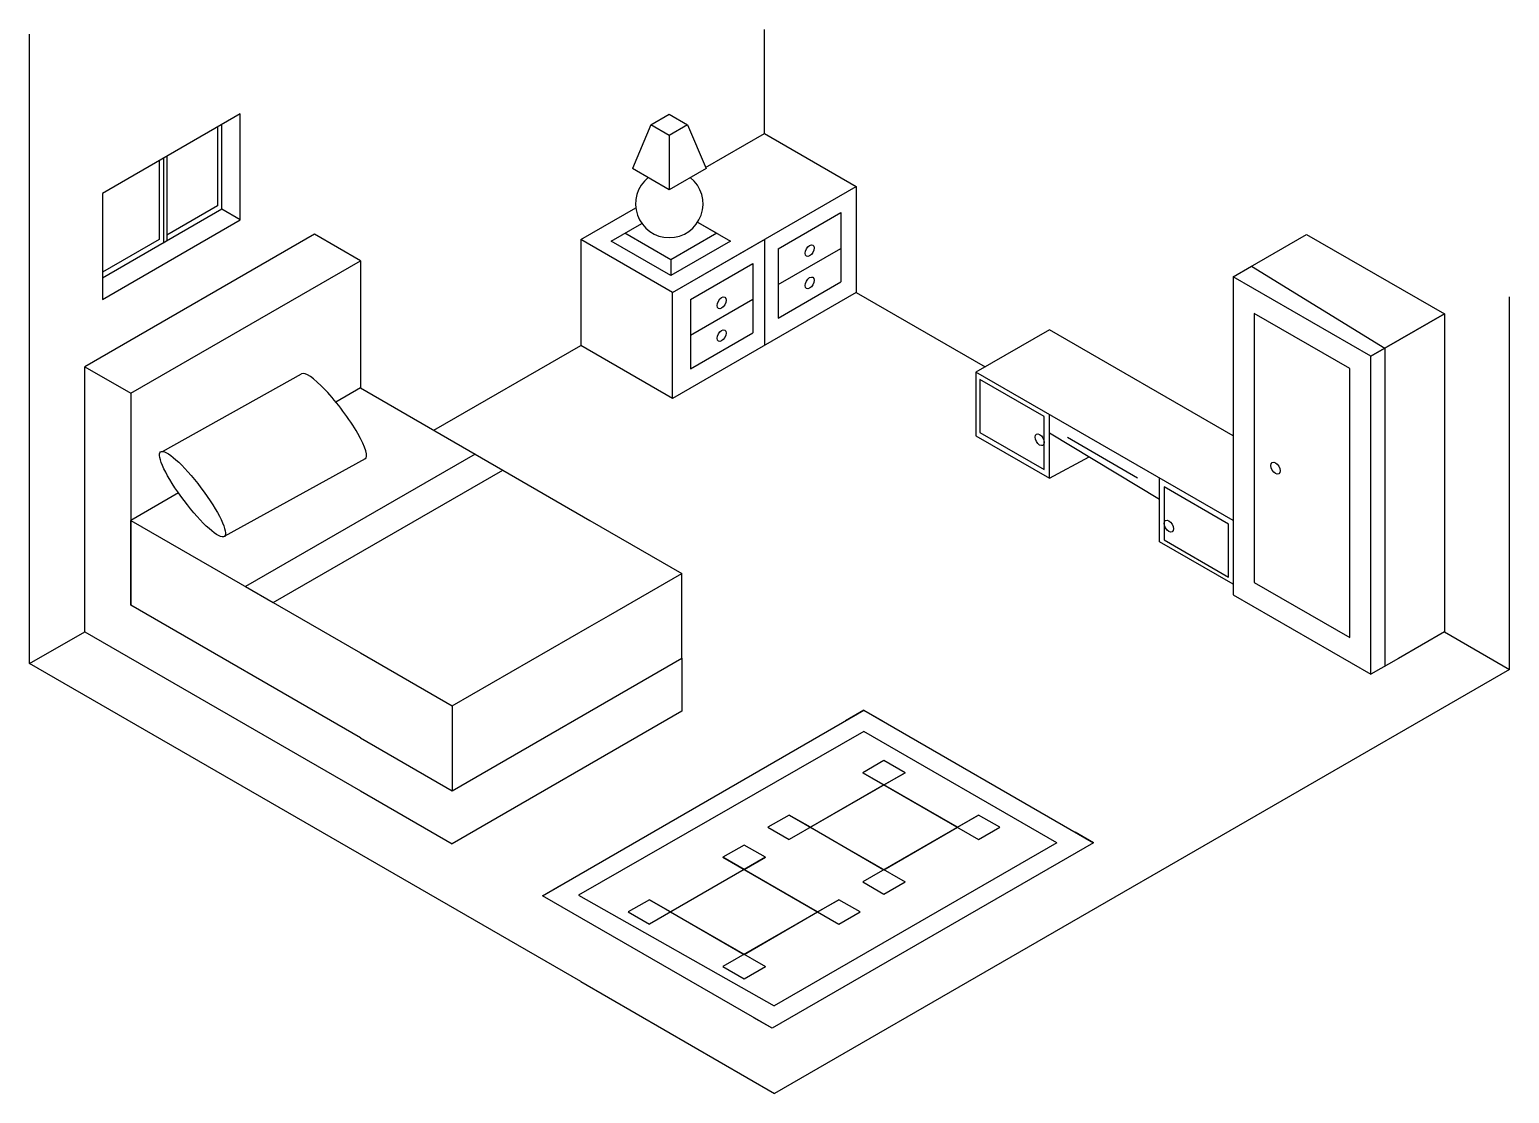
# Model space of a CAD drawing. Header units: millimetres. Extents: x 2399 to 3280, y 1312 to 2501.
# Drawn here: x 2665.5 to 2805, y 2125.4 to 2225.8 of the extents above; entities that cross this region are included whole.
import ezdxf

# ---------------------------------------------------------------- set-up
doc = ezdxf.new("R2010")
doc.units = ezdxf.units.MM

msp = doc.modelspace()

# ---------------------------------------------------------------- linework, layer by layer
for p, q in [((2734.75067, 2215.98147), (2734.75067, 2225.78866)), ((2665.46864, 2165.98147), (2665.46864, 2225.34819)), ((2685.33731, 2217.83117), (2672.34693, 2210.33117)), ((2685.33731, 2207.83117), (2685.33731, 2217.83117)), ((2724.04952, 2216.80903), (2725.78157, 2217.80903)), ((2725.78157, 2217.80903), (2727.51363, 2216.80903)), ((2683.18985, 2216.59133), (2683.18985, 2209.14793)), ((2683.60526, 2208.83117), (2683.60526, 2216.83117)), ((2724.04952, 2216.80903), (2722.31747, 2212.68507)), ((2725.78157, 2215.80903), (2724.04952, 2216.80903)), ((2727.51363, 2216.80903), (2725.78157, 2215.80903)), ((2725.78157, 2215.80903), (2725.78157, 2210.68507)), ((2727.51363, 2216.80903), (2729.24568, 2212.68507)), ((2729.20576, 2212.78011), (2734.75067, 2215.98147)), ((2734.75067, 2215.98147), (2743.41093, 2210.98147)), ((2677.69349, 2213.41801), (2677.69349, 2207.04646)), ((2678.07968, 2213.64098), (2678.07968, 2205.64098)), ((2678.39273, 2213.82171), (2678.39273, 2207.16715)), ((2725.78157, 2210.68507), (2722.31747, 2212.68507)), ((2729.24568, 2212.68507), (2725.78157, 2210.68507)), ((2672.34693, 2210.33117), (2672.34693, 2200.33117)), ((2726.09042, 2200.98147), (2743.41093, 2210.98147)), ((2743.41093, 2210.98147), (2743.41093, 2200.98147)), ((2683.60526, 2208.83117), (2672.34693, 2202.33117)), ((2683.18985, 2209.14793), (2678.39273, 2206.37831)), ((2685.33731, 2207.83117), (2683.60526, 2208.83117)), ((2717.43017, 2205.98147), (2722.62115, 2208.97848)), ((2672.34693, 2200.33117), (2685.33731, 2207.83117)), ((2720.29283, 2205.82871), (2723.18733, 2207.49985)), ((2728.45474, 2207.61643), (2731.55116, 2205.82871)), ((2728.45474, 2207.61643), (2730.25212, 2206.57871)), ((2736.06231, 2205.10704), (2741.96974, 2208.5177)), ((2741.96974, 2208.5177), (2741.96974, 2201.98972)), ((2692.32443, 2206.48667), (2670.6738, 2193.98667)), ((2677.69349, 2205.97461), (2672.34693, 2202.88777)), ((2677.69349, 2207.04646), (2677.69349, 2205.97461)), ((2678.39273, 2207.16715), (2678.39273, 2205.82171)), ((2696.65456, 2203.98667), (2692.32443, 2206.48667)), ((2726.09042, 2200.98147), (2717.43017, 2205.98147)), ((2717.43017, 2205.98147), (2717.43017, 2195.98147)), ((2725.922, 2204.07871), (2721.59187, 2206.57871)), ((2730.25212, 2206.57871), (2725.922, 2204.07871)), ((2726.09042, 2200.98147), (2734.75067, 2205.98147)), ((2734.75067, 2205.98147), (2734.75067, 2197.82179)), ((2778.94277, 2202.46715), (2785.87098, 2206.46715)), ((2785.87098, 2206.46715), (2798.86136, 2198.96715)), ((2725.922, 2202.57871), (2720.29283, 2205.82871)), ((2731.55116, 2205.82871), (2725.922, 2202.57871)), ((2736.06231, 2201.73874), (2741.96974, 2205.1494)), ((2736.06231, 2205.10704), (2736.06231, 2198.57906)), ((2675.00393, 2191.48667), (2696.65456, 2203.98667)), ((2696.65456, 2203.98667), (2696.65456, 2191.98667)), ((2725.922, 2204.07871), (2725.922, 2202.57871)), ((2727.77703, 2200.32353), (2733.65047, 2203.71457)), ((2733.65047, 2203.71457), (2733.65047, 2197.18658)), ((2778.94277, 2202.46715), (2780.67482, 2203.46715)), ((2780.67482, 2203.46715), (2793.24026, 2195.7218)), ((2736.06231, 2198.57906), (2741.96974, 2201.98972)), ((2743.41093, 2200.98147), (2726.09042, 2190.98147)), ((2726.09042, 2190.98147), (2726.09042, 2200.98147)), ((2727.77703, 2196.95523), (2733.65047, 2200.34626)), ((2727.77703, 2200.32353), (2727.77703, 2193.79555)), ((2743.41093, 2200.98147), (2755.56009, 2193.96715)), ((2804.99277, 2165.42717), (2804.99277, 2200.56243)), ((2791.93315, 2194.96715), (2798.86136, 2198.96715)), ((2798.86136, 2198.96715), (2791.93315, 2194.96715)), ((2798.86136, 2198.96715), (2798.86136, 2168.96715)), ((2734.75067, 2197.82179), (2734.75067, 2195.98147)), ((2727.77703, 2193.79555), (2733.65047, 2197.18658)), ((2761.62226, 2197.46715), (2754.69406, 2193.46715)), ((2778.94277, 2187.46715), (2761.62226, 2197.46715)), ((2703.58276, 2187.98667), (2717.43017, 2195.98147)), ((2726.09042, 2190.98147), (2717.43017, 2195.98147)), ((2793.24026, 2195.7218), (2793.23219, 2165.71715)), ((2670.6738, 2168.98667), (2670.6738, 2193.98667)), ((2670.6738, 2193.98667), (2675.00393, 2191.48667)), ((2677.98632, 2185.99738), (2691.11744, 2193.30794)), ((2696.65456, 2191.98667), (2694.34698, 2190.65438)), ((2696.65456, 2191.98667), (2718.3052, 2179.48667)), ((2696.65456, 2191.98667), (2707.47988, 2185.73667)), ((2675.00393, 2191.48667), (2675.00393, 2171.48667)), ((2761.62226, 2187.73662), (2772.01457, 2181.47712)), ((2763.31797, 2187.32783), (2769.93139, 2183.5047)), ((2683.86057, 2177.98606), (2697.1356, 2185.32158)), ((2707.47988, 2185.73667), (2685.82924, 2173.23667)), ((2761.62226, 2183.46715), (2765.36658, 2185.48134)), ((2688.42732, 2171.73667), (2710.07796, 2184.23667)), ((2772.01457, 2177.46715), (2772.01457, 2183.46715)), ((2679.50299, 2182.0842), (2675.00393, 2179.48667)), ((2675.00393, 2171.48667), (2675.00393, 2179.48667)), ((2675.00393, 2179.48667), (2696.65456, 2166.98667)), ((2718.3052, 2179.48667), (2726.96545, 2174.48667)), ((2778.94277, 2179.46715), (2778.94277, 2173.46715)), ((2778.94277, 2173.46715), (2772.01457, 2177.46715)), ((2720.03725, 2170.48667), (2726.96545, 2174.48667)), ((2726.96545, 2166.48667), (2726.96545, 2174.48667)), ((2685.82924, 2173.23667), (2688.42732, 2171.73667)), ((2696.65456, 2158.98667), (2675.00393, 2171.48667)), ((2718.3052, 2169.48667), (2720.03725, 2170.48667)), ((2665.46864, 2165.98147), (2670.6738, 2168.98667)), ((2670.6738, 2168.98667), (2696.65456, 2153.98667)), ((2705.31482, 2161.98667), (2718.3052, 2169.48667)), ((2798.86136, 2168.96715), (2794.53123, 2166.46715)), ((2798.86136, 2168.96715), (2804.99277, 2165.42717)), ((2696.65456, 2166.98667), (2705.31482, 2161.98667)), ((2717.43017, 2135.98147), (2665.46864, 2165.98147)), ((2705.31482, 2153.98667), (2726.96545, 2166.48667)), ((2726.96545, 2166.48667), (2726.96545, 2161.48667)), ((2804.99277, 2165.42717), (2735.71074, 2125.42717)), ((2794.53123, 2166.46715), (2791.93315, 2164.96715)), ((2705.31482, 2161.98667), (2705.31482, 2153.98667)), ((2726.96545, 2161.48667), (2705.31482, 2148.98667)), ((2713.82699, 2144.07216), (2744.13788, 2161.57216)), ((2744.13788, 2161.57216), (2742.40583, 2160.57216)), ((2744.13788, 2161.57216), (2765.78852, 2149.07216)), ((2744.13788, 2161.57216), (2745.86993, 2160.57216)), ((2696.65456, 2158.98667), (2705.31482, 2153.98667)), ((2744.13306, 2159.57494), (2717.22681, 2144.12693)), ((2762.32442, 2149.07216), (2744.13306, 2159.57494)), ((2748.0153, 2155.6866), (2737.0871, 2149.37719)), ((2746.0153, 2154.53189), (2744.0153, 2155.6866)), ((2744.0153, 2155.6866), (2754.9435, 2149.37719)), ((2746.0153, 2154.53189), (2748.0153, 2155.6866)), ((2696.65456, 2153.98667), (2705.31482, 2148.98667)), ((2739.0871, 2150.53189), (2737.0871, 2151.6866)), ((2737.0871, 2151.6866), (2748.0153, 2145.37719)), ((2754.9435, 2151.6866), (2744.0153, 2145.37719)), ((2752.9435, 2150.53189), (2754.9435, 2151.6866)), ((2765.78852, 2149.07216), (2764.05647, 2150.07216)), ((2765.78852, 2149.07216), (2735.47763, 2131.57216)), ((2762.32442, 2149.07216), (2735.662, 2133.6786)), ((2734.83811, 2147.70034), (2723.9099, 2141.39094)), ((2732.83811, 2146.54564), (2730.83811, 2147.70034)), ((2730.83811, 2147.70034), (2741.76631, 2141.39094)), ((2732.83811, 2146.54564), (2734.83811, 2147.70034)), ((2713.82699, 2144.07216), (2715.55904, 2145.07216)), ((2735.47763, 2131.57216), (2713.82699, 2144.07216)), ((2717.22681, 2144.12693), (2735.662, 2133.6786)), ((2725.9099, 2142.54564), (2723.9099, 2143.70034)), ((2723.9099, 2143.70034), (2734.83811, 2137.39094)), ((2741.76631, 2143.70034), (2730.83811, 2137.39094)), ((2739.76631, 2142.54564), (2741.76631, 2143.70034)), ((2717.43017, 2135.98147), (2735.71074, 2125.42717)), ((2735.47763, 2131.57216), (2733.74558, 2132.57216))]:
    msp.add_line(p, q)
for points in [[(2791.93315, 2164.96715), (2791.93315, 2194.96715), (2778.94277, 2202.46715), (2778.94277, 2172.46715)], [(2789.93315, 2168.43125), (2789.93315, 2193.81245), (2780.94277, 2199.00305), (2780.94277, 2173.62185)]]:
    msp.add_lwpolyline(points, close=True)
for points in [[(2778.94277, 2179.46715), (2754.69406, 2193.46715), (2754.69406, 2187.46715), (2761.62226, 2183.46715), (2761.62226, 2189.46715)], [(2761.12866, 2189.2831), (2755.06648, 2192.7831), (2755.06648, 2187.7831), (2761.12866, 2184.2831), (2761.12866, 2189.2831)], [(2778.51823, 2179.1384), (2772.45606, 2182.6384), (2772.45606, 2177.6384), (2778.51823, 2174.1384), (2778.51823, 2179.1384)], [(2748.0153, 2155.6866), (2746.0153, 2156.8413), (2744.0153, 2155.6866)], [(2739.0871, 2150.53189), (2746.0153, 2146.53189), (2752.9435, 2150.53189), (2746.0153, 2154.53189), (2739.0871, 2150.53189)], [(2737.0871, 2151.6866), (2735.0871, 2150.53189), (2737.0871, 2149.37719)], [(2754.9435, 2149.37719), (2756.9435, 2150.53189), (2754.9435, 2151.6866)], [(2734.83811, 2147.70034), (2732.83811, 2148.85504), (2730.83811, 2147.70034)], [(2725.9099, 2142.54564), (2732.83811, 2138.54564), (2739.76631, 2142.54564), (2732.83811, 2146.54564), (2725.9099, 2142.54564)], [(2744.0153, 2145.37719), (2746.0153, 2144.22249), (2748.0153, 2145.37719)], [(2723.9099, 2143.70034), (2721.9099, 2142.54564), (2723.9099, 2141.39094)], [(2741.76631, 2141.39094), (2743.76631, 2142.54564), (2741.76631, 2143.70034)], [(2730.83811, 2137.39094), (2732.83811, 2136.23624), (2734.83811, 2137.39094)]]:
    msp.add_lwpolyline(points)
msp.add_arc((2725.78157, 2209.34092), 3.18114, 128.5353755, 51.4646245)
for centre, major_axis, ratio in [((2739.01602, 2204.93402), (-0.30619, -0.53033), 0.577350269), ((2739.01602, 2201.88729), (-0.30619, -0.53033), 0.577350269), ((2730.71375, 2200.00549), (-0.30619, -0.53033), 0.577350269), ((2730.71375, 2196.91395), (-0.30619, -0.53033), 0.577350269), ((2760.69928, 2187.09564), (0.30619, -0.53033), 0.577350269), ((2680.82886, 2181.95935), (-3.00908, 3.99318), 0.2), ((2782.93399, 2184.41043), (0.30619, -0.53033), 0.577350269), ((2772.88907, 2178.94742), (0.30619, -0.53033), 0.577350269)]:
    msp.add_ellipse(centre, major_axis=major_axis, ratio=ratio)
msp.add_ellipse((2694.12652, 2189.31476), major_axis=(-3.00908, 3.99318), ratio=0.2, start_param=3.084851806, end_param=6.283185307)

doc.saveas('drawing.dxf')
